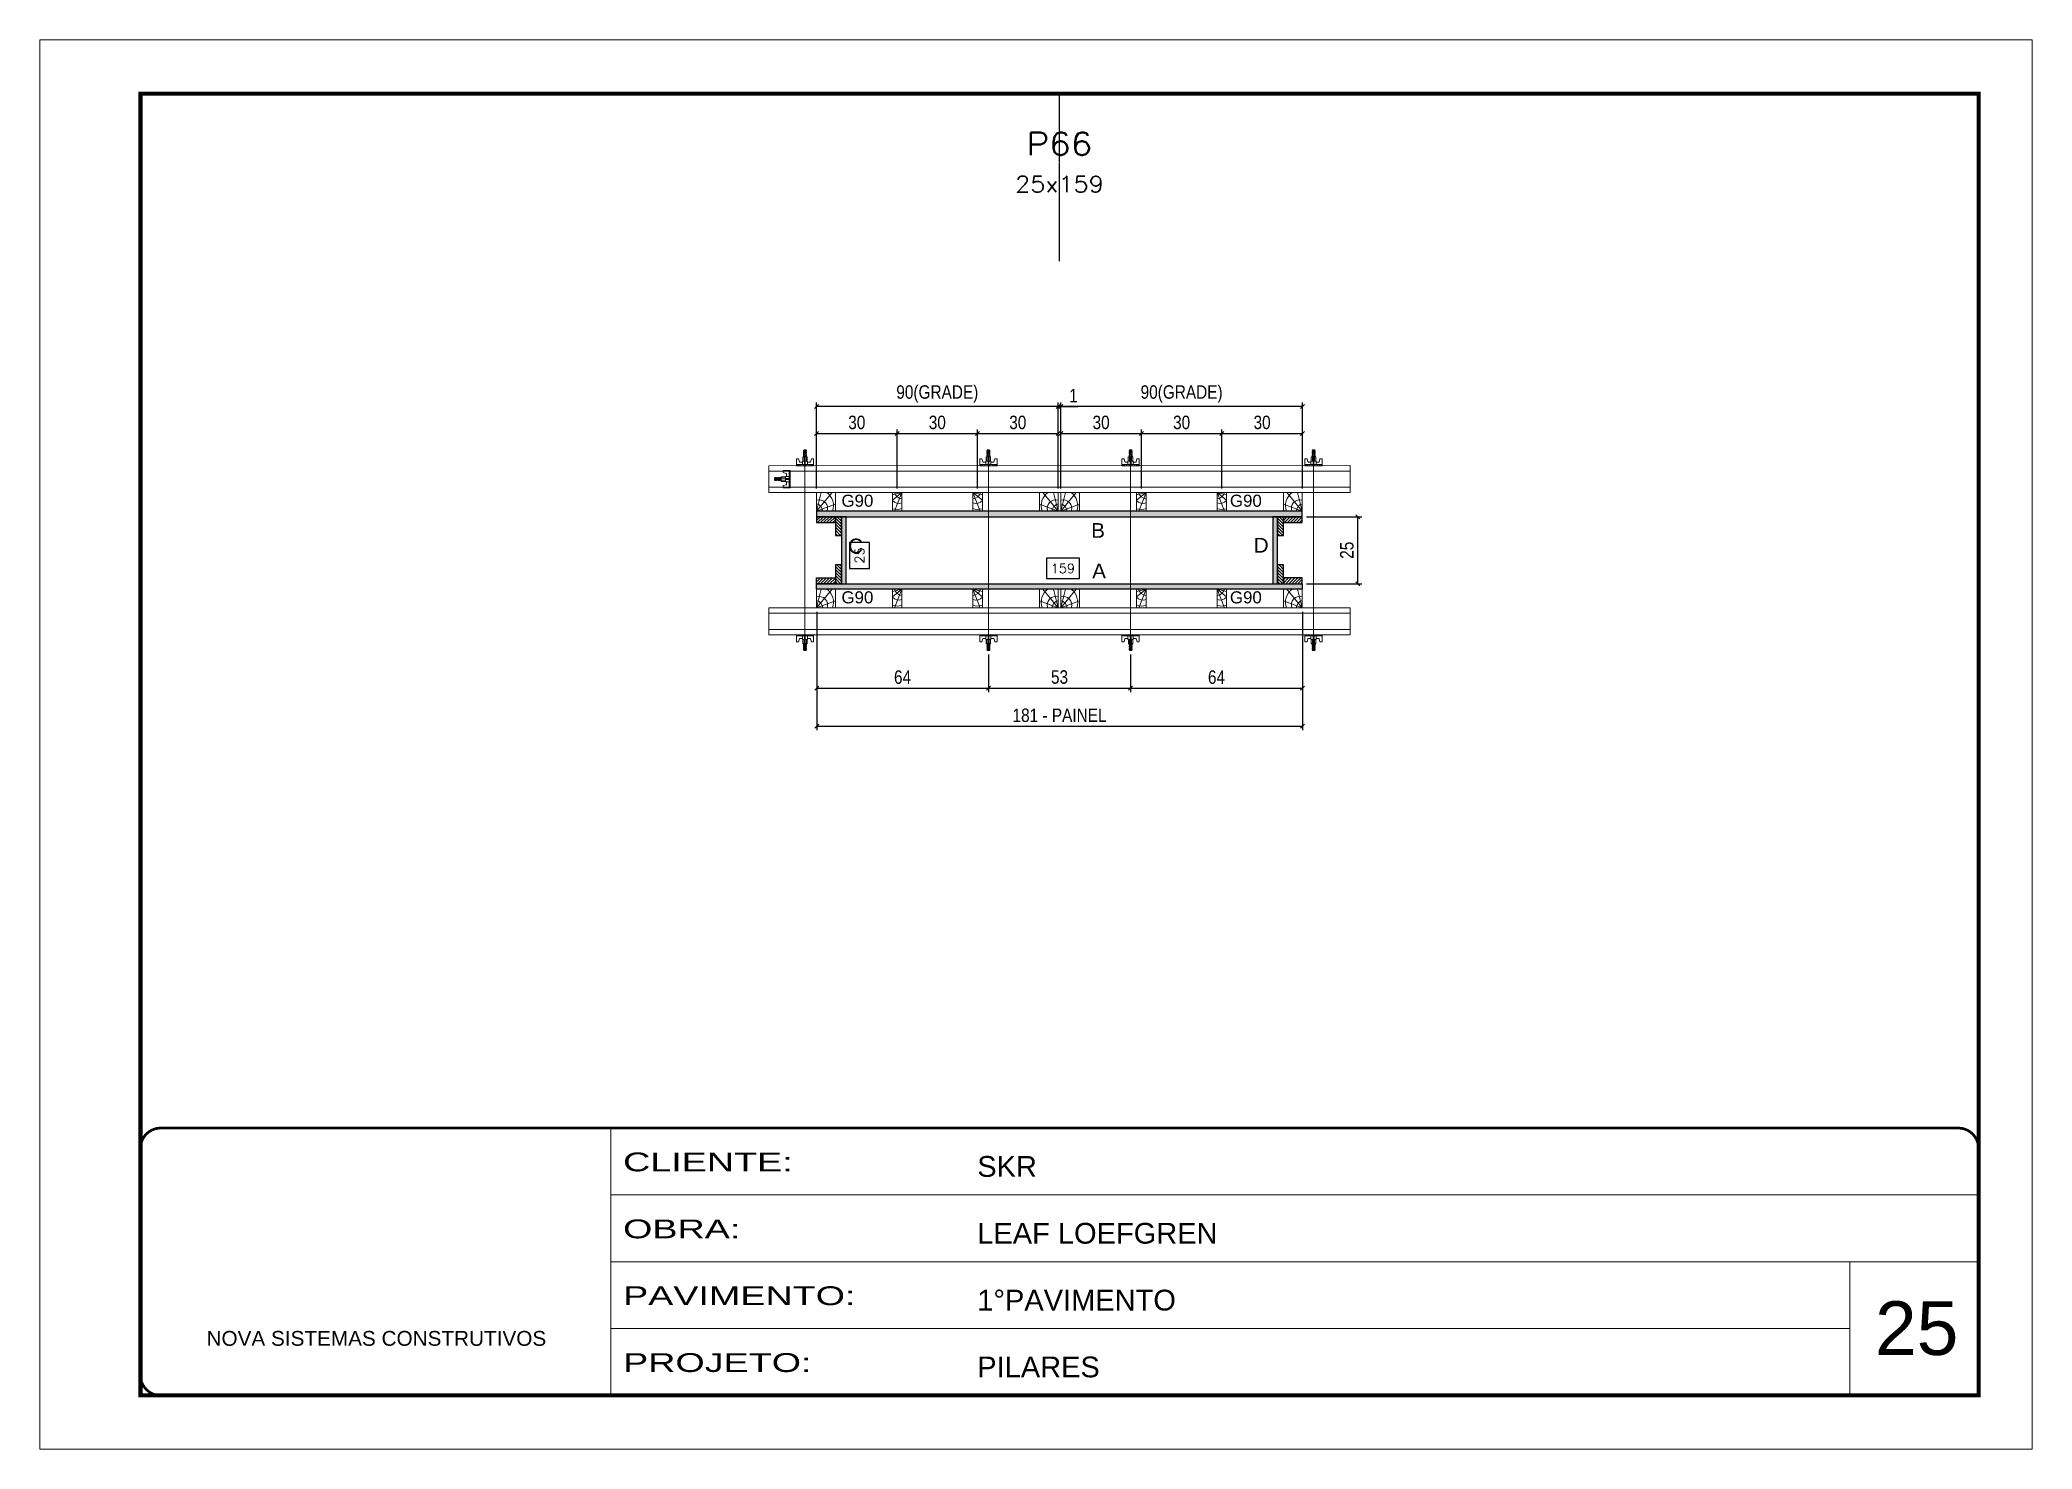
# Model space of a CAD drawing. Extents: x 14400 to 27878, y -21631 to 6985.
# Drawn here: x 14413 to 15898, y -957 to 93 of the extents above; entities that cross this region are included whole.
import ezdxf
from ezdxf.enums import TextEntityAlignment as Align

# ---------------------------------------------------------------- set-up
doc = ezdxf.new("R2010")
doc.units = 0
for name, pattern in [('CONTINUO', [0]), ('DASHED', [0.75, 0.5, -0.25]), ('HIDDEN', [0.375, 0.25, -0.125])]:
    doc.linetypes.add(name, pattern=pattern)
for name, color, linetype, lineweight in [('CARIMBO', 255, 'Continuous', 9), ('Folhas', 255, 'Continuous', 9), ('Hachura', 251, 'Continuous', 9), ('Madeira', 126, 'Continuous', 18), ('Perfil Metálico', 224, 'Continuous', 18), ('SARRAFO DE PRESSAO', 251, 'DASHED', 9), ('Texto Seção', 7, 'Continuous', 15)]:
    doc.layers.add(name, color=color, linetype=linetype, lineweight=lineweight)
for name, color, linetype in [('CHAPA', 1, 'Continuous'), ('COTA', 241, 'Continuous'), ('MEIO_PONT', 93, 'Continuous'), ('SARRAFO', 251, 'Continuous'), ('Texto de Titulo', 7, 'Continuous'), ('Texto Qtd Sarr', 242, 'Continuous'), ('TEXTO_GERAL', 7, 'Continuous')]:
    doc.layers.add(name, color=color, linetype=linetype)
doc.styles.add('ARIAL', font='arial.ttf')
doc.styles.add('COTA TECNICA 2X', font='techl___.ttf', dxfattribs={"height": 10})
doc.styles.add('ROMANS', font='romans.shx')
doc.styles.add('SANSSERIF', font='sas_____.pfb')
doc.styles.add('Tecnologia', font='')
doc.styles.get('Tecnologia').set_extended_font_data('Forgotten Futurist')
doc.dimstyles.new('SECAO PILAR', dxfattribs={"dimtxt": 10, "dimasz": 3, "dimexe": 3, "dimexo": 3, "dimgap": 3, "dimtad": 1, "dimdec": 1, "dimlfac": 0.5, "dimzin": 12, "dimdsep": 46, "dimtxsty": 'COTA TECNICA 2X', "dimblk1": 'OBLIQUE', "dimblk2": 'OBLIQUE', "dimsah": 1, "dimcen": 0.9, "dimclrd": 256, "dimclre": 256, "dimclrt": 256, "dimadec": 1, "dimazin": 3, "dimtfac": 1, "dimtdec": 1, "dimtmove": 0, "dimatfit": 3, "dimfxl": 1, "dimtolj": 1, "dimtzin": 12, "dimarcsym": 0})
doc.dimstyles.new('SECÇÃO 2', dxfattribs={"dimtxt": 7, "dimasz": 6, "dimexe": 0.18, "dimexo": 2, "dimgap": -4, "dimtad": 3, "dimdec": 1, "dimlfac": 0.5, "dimzin": 12, "dimdsep": 46, "dimtxsty": 'ROMANS', "dimblk": 'ARCHTICK', "dimcen": 0.09, "dimse1": 1, "dimse2": 1, "dimsd1": 1, "dimsd2": 1, "dimclrd": 180, "dimclre": 5, "dimclrt": 1, "dimadec": 0, "dimazin": 3, "dimtfac": 1, "dimtdec": 1, "dimtofl": 0, "dimtmove": 0, "dimatfit": 3, "dimldrblk": 'ARCHTICK', "dimfxl": 1, "dimtolj": 1, "dimtzin": 0, "dimarcsym": 0})

msp = doc.modelspace()

# ---------------------------------------------------------------- texts
at = {"layer": 'CARIMBO', "style": 'ARIAL'}
msp.add_text('25', height=40, dxfattribs=at).set_placement((15781.33, -886.58))
at = {"layer": 'TEXTO_GERAL', "color": 0, "linetype": 'Continuous', "style": 'SANSSERIF'}
for p in [(15010.97, -250.08), (15300.5, -250.08), (15010.97, -322.08), (15300.5, -322.08)]:
    msp.add_text('G90', height=9, dxfattribs=at).set_placement(p, align=Align.MIDDLE_LEFT)
at = {"layer": 'TEXTO_GERAL', "style": 'ARIAL'}
for s, p in [('B', (15202.23, -272.23)), ('C', (15021.48, -283.83)), ('D', (15323.83, -283.25)), ('A', (15202.98, -302.46))]:
    msp.add_text(s, height=11, dxfattribs=at).set_placement(p, align=Align.MIDDLE_CENTER)

# ---------------------------------------------------------------- blocks, each defined once
blk = doc.blocks.new('9999999999')
at = {"color": 30, "linetype": 'CONTINUO'}
for p, q in [((98564.6, 34230.2), (98564.6, 34429.4)), ((98564.6, 34379.6), (99584, 34379.6)), ((98564.6, 34329.8), (99488, 34329.8)), ((99584, 34329.8), (99488, 34329.8)), ((99488, 34329.8), (99488, 34230.2)), ((98564.6, 34280), (99488, 34280))]:
    blk.add_line(p, q, dxfattribs=at)
at = {"color": 30, "linetype": 'CONTINUO', "const_width": 2}
blk.add_lwpolyline([(99584, 34230.2), (99584, 34414.4, 0.414214), (99569, 34429.4), (98229, 34429.4, 0.414214), (98214, 34414.4), (98214, 34245.2, 0.414214), (98229, 34230.2), (99584, 34230.2)], format="xyb", dxfattribs=at)
at = {"layer": 'Folhas'}
blk.add_lwpolyline([(98139, 34190.2), (99624, 34190.2), (99624, 35240.2), (98139, 35240.2)], close=True, dxfattribs=at)
at = {"layer": 'Folhas', "color": 30, "const_width": 3}
blk.add_lwpolyline([(98214, 34230.2), (99584, 34230.2), (99584, 35200.2), (98214, 35200.2)], close=True, dxfattribs=at)
at = {"color": 7, "linetype": 'Continuous', "ltscale": 5, "style": 'ARIAL'}
for s, height, p in [('SKR', 15.48, (98837.7, 34393.1)), ('LEAF LOEFGREN', 15.483, (98837.7, 34343.3)), ('1°PAVIMENTO', 15.483, (98837.7, 34293.5)), ('NOVA SISTEMAS CONSTRUTIVOS', 11.059, (98263.2, 34267.2)), ('PILARES', 15.48, (98837.7, 34243.7))]:
    blk.add_text(s, height=height, dxfattribs=at).set_placement(p)
at = {"layer": 'Folhas', "color": 7, "style": 'Tecnologia', "width": 1.5}
for s, p in [('CLIENTE:', (98573.7, 34397.2)), ('OBRA:', (98573.7, 34347.3)), ('PAVIMENTO:', (98573.7, 34297.5)), ('PROJETO:', (98573.7, 34247.7))]:
    blk.add_text(s, height=14, dxfattribs=at).set_placement(p)
blk = doc.blocks.new('*D990')
at = {"layer": 'COTA', "color": 180, "lineweight": -2, "transparency": 16777216}
for p, q in [((15031.9, -281.2), (15016.9, -281.2)), ((15016.9, -281.2), (15016.9, -300.6)), ((15031.9, -300.6), (15031.9, -281.2)), ((15016.9, -300.6), (15031.9, -300.6))]:
    blk.add_line(p, q, dxfattribs=at)
at = {"layer": 'Defpoints', "color": 0, "transparency": 16777216}
for p in [(15031.8, -262), (15031.8, -312), (15035.9, -312)]:
    blk.add_point(p, dxfattribs=at)
at = {"layer": 'COTA', "color": 1, "transparency": 16777216, "insert": (15024.4, -290.9), "char_height": 7, "attachment_point": 5, "rotation": 90, "style": 'ROMANS'}
blk.add_mtext('\\A1;25', dxfattribs=at)
blk = doc.blocks.new('_ArchTick')
at = {"color": 0, "linetype": 'ByBlock', "const_width": 0.15}
blk.add_lwpolyline([(-0.5, -0.5), (0.5, 0.5)], dxfattribs=at)
blk = doc.blocks.new('*D991')
at = {"layer": 'COTA', "color": 180, "lineweight": -2, "transparency": 16777216}
for p, q in [((15188.4, -293), (15163.7, -293)), ((15163.7, -293), (15163.7, -308)), ((15188.4, -308), (15188.4, -293)), ((15163.7, -308), (15188.4, -308))]:
    blk.add_line(p, q, dxfattribs=at)
at = {"layer": 'Defpoints', "color": 0, "transparency": 16777216}
for p in [(15014.5, -312), (15332.5, -312), (15332.5, -312)]:
    blk.add_point(p, dxfattribs=at)
at = {"layer": 'COTA', "color": 1, "transparency": 16777216, "insert": (15176, -300.5), "char_height": 7, "attachment_point": 5, "style": 'ROMANS'}
blk.add_mtext('\\A1;159', dxfattribs=at)
blk = doc.blocks.new('_Oblique')
at = {"color": 0, "linetype": 'ByBlock', "lineweight": -2}
blk.add_line((-0.5, -0.5), (0.5, 0.5), dxfattribs=at)
blk = doc.blocks.new('*D992')
at = {"layer": 'COTA', "lineweight": -2, "transparency": 16777216}
for p, q in [((14992.5, -333), (14992.5, -421.1)), ((15354.5, -332.9), (15354.5, -421.1)), ((14992.5, -418.1), (15354.5, -418.1))]:
    blk.add_line(p, q, dxfattribs=at)
at = {"layer": 'Defpoints', "color": 0, "transparency": 16777216}
for p in [(14992.5, -330), (15354.5, -329.9), (15354.5, -418.1)]:
    blk.add_point(p, dxfattribs=at)
at = {"layer": 'COTA', "lineweight": -2, "transparency": 16777216, "xscale": 3, "yscale": 3, "zscale": 3, "rotation": 180}
blk.add_blockref('_Oblique', (14992.5, -418.1), dxfattribs=at)
at = {"layer": 'COTA', "lineweight": -2, "transparency": 16777216, "xscale": 3, "yscale": 3, "zscale": 3}
blk.add_blockref('_Oblique', (15354.5, -418.1), dxfattribs=at)
at = {"layer": 'COTA', "transparency": 16777216, "insert": (15173.5, -410), "char_height": 10, "attachment_point": 5, "style": 'COTA TECNICA 2X'}
blk.add_mtext('\\A1;181 - PAINEL', dxfattribs=at)
blk = doc.blocks.new('*D993')
at = {"layer": 'COTA', "lineweight": -2, "transparency": 16777216}
for p, q in [((14992.5, -333), (14992.5, -392.7)), ((15120.5, -364.7), (15120.5, -392.7)), ((14992.5, -389.7), (15120.5, -389.7))]:
    blk.add_line(p, q, dxfattribs=at)
at = {"layer": 'Defpoints', "color": 0, "transparency": 16777216}
for p in [(14992.5, -330), (15120.5, -361.7), (15120.5, -389.7)]:
    blk.add_point(p, dxfattribs=at)
at = {"layer": 'COTA', "lineweight": -2, "transparency": 16777216, "xscale": 3, "yscale": 3, "zscale": 3, "rotation": 180}
blk.add_blockref('_Oblique', (14992.5, -389.7), dxfattribs=at)
at = {"layer": 'COTA', "lineweight": -2, "transparency": 16777216, "xscale": 3, "yscale": 3, "zscale": 3}
blk.add_blockref('_Oblique', (15120.5, -389.7), dxfattribs=at)
at = {"layer": 'COTA', "transparency": 16777216, "insert": (15056.5, -381.6), "char_height": 10, "attachment_point": 5, "style": 'COTA TECNICA 2X'}
blk.add_mtext('\\A1;64', dxfattribs=at)
blk = doc.blocks.new('*D994')
at = {"layer": 'COTA', "lineweight": -2, "transparency": 16777216}
for p, q in [((15354.5, -333), (15354.5, -392.7)), ((15226.5, -364.7), (15226.5, -392.7)), ((15226.5, -389.7), (15354.5, -389.7))]:
    blk.add_line(p, q, dxfattribs=at)
at = {"layer": 'Defpoints', "color": 0, "transparency": 16777216}
for p in [(15354.5, -330), (15226.5, -361.7), (15354.5, -389.7)]:
    blk.add_point(p, dxfattribs=at)
at = {"layer": 'COTA', "lineweight": -2, "transparency": 16777216, "xscale": 3, "yscale": 3, "zscale": 3, "rotation": 180}
blk.add_blockref('_Oblique', (15226.5, -389.7), dxfattribs=at)
at = {"layer": 'COTA', "lineweight": -2, "transparency": 16777216, "xscale": 3, "yscale": 3, "zscale": 3}
blk.add_blockref('_Oblique', (15354.5, -389.7), dxfattribs=at)
at = {"layer": 'COTA', "transparency": 16777216, "insert": (15290.5, -381.6), "char_height": 10, "attachment_point": 5, "style": 'COTA TECNICA 2X'}
blk.add_mtext('\\A1;64', dxfattribs=at)
blk = doc.blocks.new('C')
at = {"layer": 'Hachura', "color": 0}
for p, q in [((0, 3.22), (0, -3.22)), ((0.45, 3.22), (0, 3.22)), ((0.46, 3.16), (0, 3.16)), ((0.46, 3.05), (0, 3.05)), ((0.46, 2.88), (0, 2.88)), ((0, 2.75), (0, -1.16)), ((0.46, 2.65), (0, 2.65)), ((0.46, 2.23), (0, 2.23)), ((0.46, 1.51), (0, 1.51)), ((0.39, 0.49), (0.17, 0.49)), ((0.45, -3.23), (0.45, 3.22)), ((0.45, 3.22), (2.58, 3.22)), ((1.74, 0.97), (0.45, 0.97)), ((1.45, 0.1), (0.45, 0.1)), ((1.35, 1.94), (1.35, 0.96)), ((2.58, 2.39), (1.47, 2.09)), ((1.74, -0.97), (1.74, 0.97)), ((1.74, 0.97), (1.74, 0.84)), ((1.74, 0.97), (1.74, 0.84)), ((1.74, 0.84), (3.35, 0.84)), ((3.35, 0.45), (1.74, 0.45)), ((2.58, 3.22), (2.58, 2.39)), ((3.32, 0.84), (3.32, -0.84)), ((3.35, 0.84), (3.35, -0.84)), ((3.68, 0.45), (3.35, 0.45)), ((3.84, -0.52), (3.35, 0.45)), ((3.35, 0.06), (3.67, -0.57)), ((3.68, 0.45), (4.16, -0.52)), ((3.72, 0.5), (4.25, -0.57)), ((4.37, -0.55), (3.83, 0.53)), ((4.15, 0.45), (3.93, 0.45)), ((4.42, -0.52), (3.93, 0.45)), ((4.15, 0.45), (4.26, 0.45)), ((4.26, 0.45), (4.74, -0.52)), ((4.3, 0.5), (4.83, -0.57)), ((4.95, -0.55), (4.41, 0.53)), ((4.51, 0.45), (4.84, 0.45)), ((5, -0.52), (4.51, 0.45)), ((4.84, 0.45), (5.32, -0.52)), ((4.88, 0.5), (5.41, -0.57)), ((5.53, -0.55), (4.99, 0.53)), ((5.58, -0.52), (5.09, 0.45)), ((5.42, 0.45), (5.09, 0.45)), ((5.58, -0.52), (5.09, 0.45)), ((5.42, 0.45), (5.74, -0.19)), ((5.46, 0.5), (5.74, -0.07)), ((5.74, 0.19), (5.57, 0.53)), ((5.74, 0.32), (5.68, 0.45)), ((5.68, 0.45), (5.74, 0.45)), ((5.74, 0.45), (5.9, 0.29)), ((5.74, 0.45), (5.74, -0.52)), ((5.9, -0.36), (5.9, 0.29)), ((0.45, 0), (0, 0)), ((0.46, -1.52), (0, -1.52)), ((0.46, -2.23), (0, -2.23)), ((0.46, -2.65), (0, -2.65)), ((0.46, -2.88), (0, -2.88)), ((0.46, -3.05), (0, -3.05)), ((0.46, -3.16), (0, -3.16)), ((0, -3.22), (2.57, -3.22)), ((0.08, -0.48), (0.29, -0.48)), ((0.29, -0.48), (0.4, -0.48)), ((0.45, 0), (0.45, -0.97)), ((0.45, -0.16), (1.45, -0.16)), ((0.45, -0.65), (0.45, -0.32)), ((0.45, -3.23), (0.45, -0.65)), ((0.45, -0.97), (1.74, -0.97)), ((1.35, -1.94), (1.35, -0.97)), ((2.58, -2.39), (1.47, -2.1)), ((3.35, -0.32), (1.74, -0.32)), ((3.35, -0.84), (1.74, -0.84)), ((2.58, -3.23), (2.58, -2.39)), ((3.35, -0.07), (3.58, -0.52)), ((3.35, -0.52), (3.58, -0.52)), ((3.84, -0.52), (4.16, -0.52)), ((4.42, -0.52), (4.74, -0.52)), ((4.63, -0.52), (4.74, -0.52)), ((5, -0.52), (5.32, -0.52)), ((5.58, -0.52), (5.74, -0.52)), ((5.74, -0.52), (5.9, -0.36)), ((5.74, -0.52), (5.74, -0.52))]:
    blk.add_line(p, q, dxfattribs=at)
for centre, radius, start, end in [((1.52, 1.94), 0.161, 104.74356, 180), ((1.44, -0.03), 0.129, 272.69497, 87.30503), ((3.81, 0.39), 0.143, 25.56881, 154.43119), ((4.39, 0.39), 0.143, 25.56881, 154.43119), ((4.97, 0.39), 0.143, 25.56881, 154.43119), ((5.55, 0.39), 0.143, 25.56881, 154.43119), ((0.17, -0.37), 0.174, 221.74404, 317.85924), ((1.52, -1.94), 0.161, 180, 255.25644), ((3.71, -0.4), 0.174, 222.14076, 318.25596), ((4.29, -0.4), 0.174, 222.14076, 318.25596), ((4.87, -0.4), 0.174, 222.14076, 318.25596), ((5.45, -0.4), 0.174, 222.14076, 318.25596), ((5.61, -0.4), 0.174, 317.85924, 318.25596)]:
    blk.add_arc(centre, radius, start, end, dxfattribs=at)
blk = doc.blocks.new('*D1011')
at = {"layer": 'COTA', "lineweight": -2, "transparency": 16777216}
for p, q in [((15120.5, -364.7), (15120.5, -392.7)), ((15226.5, -364.7), (15226.5, -392.7)), ((15120.5, -389.7), (15226.5, -389.7))]:
    blk.add_line(p, q, dxfattribs=at)
at = {"layer": 'Defpoints', "color": 0, "transparency": 16777216}
for p in [(15120.5, -361.7), (15226.5, -361.7), (15226.5, -389.7)]:
    blk.add_point(p, dxfattribs=at)
at = {"layer": 'COTA', "lineweight": -2, "transparency": 16777216, "xscale": 3, "yscale": 3, "zscale": 3, "rotation": 180}
blk.add_blockref('_Oblique', (15120.5, -389.7), dxfattribs=at)
at = {"layer": 'COTA', "lineweight": -2, "transparency": 16777216, "xscale": 3, "yscale": 3, "zscale": 3}
blk.add_blockref('_Oblique', (15226.5, -389.7), dxfattribs=at)
at = {"layer": 'COTA', "transparency": 16777216, "insert": (15173.5, -381.5), "char_height": 10, "attachment_point": 5, "style": 'COTA TECNICA 2X'}
blk.add_mtext('\\A1;53', dxfattribs=at)
blk = doc.blocks.new('*D995')
at = {"layer": 'COTA', "lineweight": -2, "transparency": 16777216}
for p, q in [((15174.5, -241), (15174.5, -197)), ((15174.5, -200), (15234.5, -200)), ((15234.5, -241), (15234.5, -197))]:
    blk.add_line(p, q, dxfattribs=at)
at = {"layer": 'Defpoints', "color": 0, "transparency": 16777216}
for p in [(15234.5, -200), (15174.5, -244), (15234.5, -244)]:
    blk.add_point(p, dxfattribs=at)
at = {"layer": 'COTA', "lineweight": -2, "transparency": 16777216, "xscale": 3, "yscale": 3, "zscale": 3, "rotation": 180}
blk.add_blockref('_Oblique', (15174.5, -200), dxfattribs=at)
at = {"layer": 'COTA', "lineweight": -2, "transparency": 16777216, "xscale": 3, "yscale": 3, "zscale": 3}
blk.add_blockref('_Oblique', (15234.5, -200), dxfattribs=at)
at = {"layer": 'COTA', "transparency": 16777216, "insert": (15204.5, -191.8), "char_height": 10, "attachment_point": 5, "style": 'COTA TECNICA 2X'}
blk.add_mtext('\\A1;30', dxfattribs=at)
blk = doc.blocks.new('*D996')
at = {"layer": 'COTA', "lineweight": -2, "transparency": 16777216}
for p, q in [((15234.5, -241), (15234.5, -197)), ((15234.5, -200), (15294.5, -200)), ((15294.5, -241), (15294.5, -197))]:
    blk.add_line(p, q, dxfattribs=at)
at = {"layer": 'Defpoints', "color": 0, "transparency": 16777216}
for p in [(15294.5, -200), (15234.5, -244), (15294.5, -244)]:
    blk.add_point(p, dxfattribs=at)
at = {"layer": 'COTA', "lineweight": -2, "transparency": 16777216, "xscale": 3, "yscale": 3, "zscale": 3, "rotation": 180}
blk.add_blockref('_Oblique', (15234.5, -200), dxfattribs=at)
at = {"layer": 'COTA', "lineweight": -2, "transparency": 16777216, "xscale": 3, "yscale": 3, "zscale": 3}
blk.add_blockref('_Oblique', (15294.5, -200), dxfattribs=at)
at = {"layer": 'COTA', "transparency": 16777216, "insert": (15264.5, -191.8), "char_height": 10, "attachment_point": 5, "style": 'COTA TECNICA 2X'}
blk.add_mtext('\\A1;30', dxfattribs=at)
blk = doc.blocks.new('*D997')
at = {"layer": 'COTA', "lineweight": -2, "transparency": 16777216}
for p, q in [((15294.5, -241), (15294.5, -197)), ((15294.5, -200), (15354.5, -200)), ((15354.5, -241), (15354.5, -197))]:
    blk.add_line(p, q, dxfattribs=at)
at = {"layer": 'Defpoints', "color": 0, "transparency": 16777216}
for p in [(15354.5, -200), (15294.5, -244), (15354.5, -244)]:
    blk.add_point(p, dxfattribs=at)
at = {"layer": 'COTA', "lineweight": -2, "transparency": 16777216, "xscale": 3, "yscale": 3, "zscale": 3, "rotation": 180}
blk.add_blockref('_Oblique', (15294.5, -200), dxfattribs=at)
at = {"layer": 'COTA', "lineweight": -2, "transparency": 16777216, "xscale": 3, "yscale": 3, "zscale": 3}
blk.add_blockref('_Oblique', (15354.5, -200), dxfattribs=at)
at = {"layer": 'COTA', "transparency": 16777216, "insert": (15324.5, -191.8), "char_height": 10, "attachment_point": 5, "style": 'COTA TECNICA 2X'}
blk.add_mtext('\\A1;30', dxfattribs=at)
blk = doc.blocks.new('*D998')
at = {"layer": 'COTA', "lineweight": -2, "transparency": 16777216}
for p, q in [((15174.5, -241), (15174.5, -176.9)), ((15354.5, -241), (15354.5, -176.9)), ((15354.5, -179.9), (15174.5, -179.9))]:
    blk.add_line(p, q, dxfattribs=at)
at = {"layer": 'Defpoints', "color": 0, "transparency": 16777216}
for p in [(15174.5, -179.9), (15174.5, -244), (15354.5, -244)]:
    blk.add_point(p, dxfattribs=at)
at = {"layer": 'COTA', "lineweight": -2, "transparency": 16777216, "xscale": 3, "yscale": 3, "zscale": 3, "rotation": 180}
blk.add_blockref('_Oblique', (15174.5, -179.9), dxfattribs=at)
at = {"layer": 'COTA', "lineweight": -2, "transparency": 16777216, "xscale": 3, "yscale": 3, "zscale": 3}
blk.add_blockref('_Oblique', (15354.5, -179.9), dxfattribs=at)
at = {"layer": 'COTA', "transparency": 16777216, "insert": (15264.5, -170.6), "char_height": 10, "attachment_point": 5, "style": 'COTA TECNICA 2X'}
blk.add_mtext('\\A1;90(GRADE)', dxfattribs=at)
blk = doc.blocks.new('*D1012')
at = {"layer": 'COTA', "lineweight": -2, "transparency": 16777216}
for p, q in [((15357.5, -262), (15398.8, -262)), ((15395.8, -312), (15395.8, -262)), ((15357.5, -312), (15398.8, -312))]:
    blk.add_line(p, q, dxfattribs=at)
at = {"layer": 'Defpoints', "color": 0, "transparency": 16777216}
for p in [(15354.5, -262), (15395.8, -262), (15354.5, -312)]:
    blk.add_point(p, dxfattribs=at)
at = {"layer": 'COTA', "lineweight": -2, "transparency": 16777216, "xscale": 3, "yscale": 3, "zscale": 3}
for p, rotation in [((15395.8, -262), 90), ((15395.8, -312), 270)]:
    blk.add_blockref('_Oblique', p, dxfattribs=dict(at, rotation=rotation))
at = {"layer": 'COTA', "transparency": 16777216, "insert": (15387.7, -287), "char_height": 10, "attachment_point": 5, "rotation": 90, "style": 'COTA TECNICA 2X'}
blk.add_mtext('\\A1;25', dxfattribs=at)
blk = doc.blocks.new('PONTALETE')
at = {"layer": 'Madeira'}
for q in [(2.71, 7), (7, 5.76), (7, 1.74)]:
    blk.add_line((0, 0), q, dxfattribs=at)
blk.add_lwpolyline([(0, 0), (7, 0), (7, 7), (0, 7)], close=True, dxfattribs=at)
for centre, radius, start, end in [((2.04, 0.06), 6.23, 37.28179, 109.09128), ((1.09, 0.9), 3.19, 343.60304, 109.98471), ((-0.21, -0.78), 3.09, 14.63219, 86.0383)]:
    blk.add_arc(centre, radius, start, end, dxfattribs=at)
blk = doc.blocks.new('MEIO PONTALETE')
at = {"layer": 'Madeira'}
for q in [(2.71, 7), (3.5, 2.88), (3.5, 0.87)]:
    blk.add_line((0, 0), q, dxfattribs=at)
blk.add_lwpolyline([(0, 0), (3.5, 0), (3.5, 7), (0, 7)], close=True, dxfattribs=at)
for centre, radius, start, end in [((2.04, 0.06), 6.23, 76.44987, 109.09128), ((1.09, 0.9), 3.19, 40.90626, 109.98471), ((-0.21, -0.78), 3.09, 14.63219, 86.0383)]:
    blk.add_arc(centre, radius, start, end, dxfattribs=at)
blk = doc.blocks.new('*D999')
at = {"layer": 'COTA', "lineweight": -2, "transparency": 16777216}
for p, q in [((14992.4, -241), (14992.4, -197)), ((14992.4, -200), (15052.4, -200)), ((15052.4, -241), (15052.4, -197))]:
    blk.add_line(p, q, dxfattribs=at)
at = {"layer": 'Defpoints', "color": 0, "transparency": 16777216}
for p in [(15052.4, -200), (14992.4, -244), (15052.4, -244)]:
    blk.add_point(p, dxfattribs=at)
at = {"layer": 'COTA', "lineweight": -2, "transparency": 16777216, "xscale": 3, "yscale": 3, "zscale": 3, "rotation": 180}
blk.add_blockref('_Oblique', (14992.4, -200), dxfattribs=at)
at = {"layer": 'COTA', "lineweight": -2, "transparency": 16777216, "xscale": 3, "yscale": 3, "zscale": 3}
blk.add_blockref('_Oblique', (15052.4, -200), dxfattribs=at)
at = {"layer": 'COTA', "transparency": 16777216, "insert": (15022.4, -191.8), "char_height": 10, "attachment_point": 5, "style": 'COTA TECNICA 2X'}
blk.add_mtext('\\A1;30', dxfattribs=at)
blk = doc.blocks.new('*D1000')
at = {"layer": 'COTA', "lineweight": -2, "transparency": 16777216}
for p, q in [((15052.4, -241), (15052.4, -197)), ((15052.4, -200), (15112.4, -200)), ((15112.4, -241), (15112.4, -197))]:
    blk.add_line(p, q, dxfattribs=at)
at = {"layer": 'Defpoints', "color": 0, "transparency": 16777216}
for p in [(15112.4, -200), (15052.4, -244), (15112.4, -244)]:
    blk.add_point(p, dxfattribs=at)
at = {"layer": 'COTA', "lineweight": -2, "transparency": 16777216, "xscale": 3, "yscale": 3, "zscale": 3, "rotation": 180}
blk.add_blockref('_Oblique', (15052.4, -200), dxfattribs=at)
at = {"layer": 'COTA', "lineweight": -2, "transparency": 16777216, "xscale": 3, "yscale": 3, "zscale": 3}
blk.add_blockref('_Oblique', (15112.4, -200), dxfattribs=at)
at = {"layer": 'COTA', "transparency": 16777216, "insert": (15082.4, -191.8), "char_height": 10, "attachment_point": 5, "style": 'COTA TECNICA 2X'}
blk.add_mtext('\\A1;30', dxfattribs=at)
blk = doc.blocks.new('*D974')
at = {"layer": 'COTA', "lineweight": -2, "transparency": 16777216}
for p, q in [((15112.4, -241), (15112.4, -197)), ((15112.4, -200), (15172.4, -200)), ((15172.4, -241), (15172.4, -197))]:
    blk.add_line(p, q, dxfattribs=at)
at = {"layer": 'Defpoints', "color": 0, "transparency": 16777216}
for p in [(15172.4, -200), (15112.4, -244), (15172.4, -244)]:
    blk.add_point(p, dxfattribs=at)
at = {"layer": 'COTA', "lineweight": -2, "transparency": 16777216, "xscale": 3, "yscale": 3, "zscale": 3, "rotation": 180}
blk.add_blockref('_Oblique', (15112.4, -200), dxfattribs=at)
at = {"layer": 'COTA', "lineweight": -2, "transparency": 16777216, "xscale": 3, "yscale": 3, "zscale": 3}
blk.add_blockref('_Oblique', (15172.4, -200), dxfattribs=at)
at = {"layer": 'COTA', "transparency": 16777216, "insert": (15142.4, -191.8), "char_height": 10, "attachment_point": 5, "style": 'COTA TECNICA 2X'}
blk.add_mtext('\\A1;30', dxfattribs=at)
blk = doc.blocks.new('*D975')
at = {"layer": 'COTA', "lineweight": -2, "transparency": 16777216}
for p, q in [((14992.4, -241), (14992.4, -176.9)), ((15172.4, -241), (15172.4, -176.9)), ((15172.4, -179.9), (14992.4, -179.9))]:
    blk.add_line(p, q, dxfattribs=at)
at = {"layer": 'Defpoints', "color": 0, "transparency": 16777216}
for p in [(14992.4, -179.9), (14992.4, -244), (15172.4, -244)]:
    blk.add_point(p, dxfattribs=at)
at = {"layer": 'COTA', "lineweight": -2, "transparency": 16777216, "xscale": 3, "yscale": 3, "zscale": 3, "rotation": 180}
blk.add_blockref('_Oblique', (14992.4, -179.9), dxfattribs=at)
at = {"layer": 'COTA', "lineweight": -2, "transparency": 16777216, "xscale": 3, "yscale": 3, "zscale": 3}
blk.add_blockref('_Oblique', (15172.4, -179.9), dxfattribs=at)
at = {"layer": 'COTA', "transparency": 16777216, "insert": (15082.4, -170.6), "char_height": 10, "attachment_point": 5, "style": 'COTA TECNICA 2X'}
blk.add_mtext('\\A1;90(GRADE)', dxfattribs=at)
blk = doc.blocks.new('*D1001')
at = {"layer": 'COTA', "lineweight": -2, "transparency": 16777216}
for p, q in [((15172.5, -241), (15172.5, -176.9)), ((15174.5, -241), (15174.5, -176.9)), ((15172.5, -179.9), (15169.5, -179.9)), ((15172.5, -179.9), (15174.5, -179.9)), ((15174.5, -179.9), (15187.1, -179.9))]:
    blk.add_line(p, q, dxfattribs=at)
at = {"layer": 'Defpoints', "color": 0, "transparency": 16777216}
for p in [(15174.5, -179.9), (15172.5, -244), (15174.5, -244)]:
    blk.add_point(p, dxfattribs=at)
at = {"layer": 'COTA', "lineweight": -2, "transparency": 16777216, "xscale": 3, "yscale": 3, "zscale": 3}
blk.add_blockref('_Oblique', (15172.5, -179.9), dxfattribs=at)
at = {"layer": 'COTA', "lineweight": -2, "transparency": 16777216, "xscale": 3, "yscale": 3, "zscale": 3, "rotation": 180}
blk.add_blockref('_Oblique', (15174.5, -179.9), dxfattribs=at)
at = {"layer": 'COTA', "transparency": 16777216, "insert": (15183.8, -171.8), "char_height": 10, "attachment_point": 5, "style": 'COTA TECNICA 2X'}
blk.add_mtext('\\A1;1', dxfattribs=at)
blk = doc.blocks.new('titulo1')
at = {"layer": 'Defpoints', "color": 252, "linetype": 'HIDDEN', "ltscale": 2}
blk.add_line((0, 0), (0, 125), dxfattribs=at)
at = {"layer": 'Defpoints', "style": 'ROMANS', "oblique": 15}
blk.add_attdef('FOLHA', text='', height=10, dxfattribs=at).set_placement((0, 15.6), align=Align.MIDDLE_CENTER)
at = {"layer": 'Texto Qtd Sarr', "color": 3, "style": 'ROMANS', "oblique": 15}
for tag, height, p in [('TITULO', 17, (0, 71.4)), ('SEÇÃO', 12, (0, 41.5))]:
    blk.add_attdef(tag, text='', height=height, dxfattribs=at).set_placement(p, align=Align.MIDDLE_CENTER)

# ---------------------------------------------------------------- dimensions: what is measured, and where the dimension line sits
at = {"layer": 'COTA'}
for base, p1, p2, text, picture, middle in [((14992.45, -179.85), (15172.44, -243.98), (14992.45, -243.98), '<>(GRADE)', '*D975', (15082.44, -170.63)), ((15174.47, -179.85), (15354.46, -243.98), (15174.47, -243.98), '<>(GRADE)', '*D998', (15264.47, -170.63)), ((15354.47, -418.14), (14992.47, -329.97), (15354.47, -329.93), '<> - PAINEL', '*D992', (15173.47, -410.04))]:
    dim = msp.add_linear_dim(base=base, p1=p1, p2=p2, text=text, dimstyle='SECAO PILAR', dxfattribs=at)
    dim.commit()
    dim.dimension.update_dxf_attribs({"geometry": picture, "text_midpoint": middle})
for base, p1, p2, picture, middle in [((15174.47, -179.85), (15172.47, -244), (15174.47, -244), '*D1001', (15183.76, -171.79)), ((15052.45, -200.05), (14992.45, -243.98), (15052.45, -243.98), '*D999', (15022.45, -191.83)), ((15112.45, -200.05), (15052.45, -243.98), (15112.45, -243.98), '*D1000', (15082.45, -191.83)), ((15172.45, -200.05), (15112.45, -243.98), (15172.45, -243.98), '*D974', (15142.45, -191.83)), ((15234.47, -200.05), (15174.47, -243.98), (15234.47, -243.98), '*D995', (15204.47, -191.83)), ((15294.47, -200.05), (15234.47, -243.98), (15294.47, -243.98), '*D996', (15264.47, -191.83)), ((15354.47, -200.05), (15294.47, -243.98), (15354.47, -243.98), '*D997', (15324.47, -191.83)), ((15120.54, -389.71), (14992.47, -329.98), (15120.54, -361.75), '*D993', (15056.5, -381.61)), ((15354.47, -389.71), (15226.54, -361.75), (15354.47, -329.98), '*D994', (15290.5, -381.61)), ((15226.54, -389.71), (15120.54, -361.75), (15226.54, -361.75), '*D1011', (15173.54, -381.49))]:
    dim = msp.add_linear_dim(base=base, p1=p1, p2=p2, dimstyle='SECAO PILAR', dxfattribs=at)
    dim.commit()
    dim.dimension.update_dxf_attribs({"geometry": picture, "text_midpoint": middle})
dim = msp.add_linear_dim(base=(15035.88, -311.98), p1=(15031.79, -261.98), p2=(15031.79, -311.98), angle=270, dimstyle='SECÇÃO 2', dxfattribs=at)
dim.commit()
dim.dimension.update_dxf_attribs({"geometry": '*D990', "text_midpoint": (15035.88, -290.9), "dimtype": 160})
dim = msp.add_linear_dim(base=(15395.77, -261.98), p1=(15354.47, -311.98), p2=(15354.47, -261.98), angle=90, dimstyle='SECAO PILAR', dxfattribs=at)
dim.commit()
dim.dimension.update_dxf_attribs({"geometry": '*D1012', "text_midpoint": (15387.66, -286.98)})
dim = msp.add_linear_dim(base=(15332.47, -311.98), p1=(15014.47, -311.98), p2=(15332.47, -311.98), dimstyle='SECÇÃO 2', dxfattribs=at)
dim.commit()
dim.dimension.update_dxf_attribs({"geometry": '*D991', "text_midpoint": (15176.02, -311.98), "dimtype": 160})

# ---------------------------------------------------------------- hatches: boundary and pattern name
at = {"layer": 'Hachura'}
h = msp.add_hatch(color=256, dxfattribs=at)
h.dxf.hatch_style = 1
h.paths.add_polyline_path([(15354.47, -261.98), (15354.47, -257.98), (14992.47, -257.98), (14992.47, -261.98)])
h = msp.add_hatch(dxfattribs=at)
h.set_pattern_fill('ANSI31', color=256, scale=0.5, angle=180, style=0)
h.set_pattern_definition([(225, (5868.5154, -23191.3835), (1.12253202, -1.12253202), [])])
h.paths.add_polyline_path([(15006.47, -261.98), (15006.47, -266.38), (14992.47, -266.38), (14992.47, -261.98)])
h = msp.add_hatch(dxfattribs=at)
h.set_pattern_fill('ANSI31', color=256, scale=0.5, angle=270, style=0)
h.set_pattern_definition([(315, (37902.2754, -9764.9272), (1.12253202, 1.12253202), [])])
h.paths.add_polyline_path([(15010.87, -275.98), (15006.47, -275.98), (15006.47, -261.98), (15010.87, -261.98)])
h = msp.add_hatch(color=256, dxfattribs=at)
h.dxf.hatch_style = 1
h.paths.add_polyline_path([(15010.87, -311.98), (15014.47, -311.98), (15014.47, -261.98), (15010.87, -261.98)])
h = msp.add_hatch(color=256, dxfattribs=at)
h.dxf.hatch_style = 1
h.paths.add_polyline_path([(15332.47, -311.98), (15336.07, -311.98), (15336.07, -261.98), (15332.47, -261.98)])
h = msp.add_hatch(dxfattribs=at)
h.set_pattern_fill('ANSI31', color=256, scale=0.5, angle=270, style=0)
h.set_pattern_definition([(315, (38231.8754, -9764.9272), (1.12253202, 1.12253202), [])])
h.paths.add_polyline_path([(15340.47, -275.98), (15336.07, -275.98), (15336.07, -261.98), (15340.47, -261.98)])
h = msp.add_hatch(dxfattribs=at)
h.set_pattern_fill('ANSI31', color=256, scale=0.5, angle=180, style=0)
h.set_pattern_definition([(225, (6216.5154, -23191.3835), (1.12253202, -1.12253202), [])])
h.paths.add_polyline_path([(15354.47, -261.98), (15354.47, -266.38), (15340.47, -266.38), (15340.47, -261.98)])
h = msp.add_hatch(dxfattribs=at)
h.set_pattern_fill('ANSI31', color=256, scale=0.5, angle=180, style=0)
h.set_pattern_definition([(225, (5868.5154, -23203.3835), (1.12253202, -1.12253202), [])])
h.paths.add_polyline_path([(15006.47, -311.98), (15006.47, -307.58), (14992.47, -307.58), (14992.47, -311.98)])
h = msp.add_hatch(dxfattribs=at)
h.set_pattern_fill('ANSI31', color=256, scale=0.5, angle=270, style=0)
h.set_pattern_definition([(315, (37902.2754, -9800.9272), (1.12253202, 1.12253202), [])])
h.paths.add_polyline_path([(15010.87, -311.98), (15006.47, -311.98), (15006.47, -297.98), (15010.87, -297.98)])
h = msp.add_hatch(dxfattribs=at)
h.set_pattern_fill('ANSI31', color=256, scale=0.5, angle=270, style=0)
h.set_pattern_definition([(315, (38231.8754, -9800.9272), (1.12253202, 1.12253202), [])])
h.paths.add_polyline_path([(15340.47, -311.98), (15336.07, -311.98), (15336.07, -297.98), (15340.47, -297.98)])
h = msp.add_hatch(dxfattribs=at)
h.set_pattern_fill('ANSI31', color=256, scale=0.5, angle=180, style=0)
h.set_pattern_definition([(225, (5851.5154, -23203.3835), (1.12253202, -1.12253202), [])])
h.paths.add_polyline_path([(15340.47, -311.98), (15340.47, -307.58), (15354.47, -307.58), (15354.47, -311.98)])
h = msp.add_hatch(color=256, dxfattribs=at)
h.dxf.hatch_style = 1
h.paths.add_polyline_path([(15354.47, -311.98), (15354.47, -315.98), (14992.47, -315.98), (14992.47, -311.98)])

# ---------------------------------------------------------------- linework, layer by layer
at = {"layer": 'CHAPA'}
for points in [[(15354.47, -261.98), (15354.47, -257.98), (14992.47, -257.98), (14992.47, -261.98)], [(15010.87, -311.98), (15014.47, -311.98), (15014.47, -261.98), (15010.87, -261.98)], [(15332.47, -311.98), (15336.07, -311.98), (15336.07, -261.98), (15332.47, -261.98)], [(15354.47, -311.98), (15354.47, -315.98), (14992.47, -315.98), (14992.47, -311.98)]]:
    msp.add_lwpolyline(points, close=True, dxfattribs=at)
at = {"layer": 'Hachura'}
for p, q in [((14983.78, -360.75), (14983.78, -217)), ((15120.47, -360.75), (15120.47, -217)), ((15226.47, -360.75), (15226.47, -217)), ((15362.86, -360.75), (15362.86, -217))]:
    msp.add_line(p, q, dxfattribs=at)
at = {"layer": 'Madeira'}
for points in [[(14992.47, -257.98), (14992.47, -243.98), (15172.47, -243.98), (15172.47, -257.98)], [(15174.47, -257.98), (15174.47, -243.98), (15354.47, -243.98), (15354.47, -257.98)], [(14992.47, -329.98), (14992.47, -315.98), (15172.47, -315.98), (15172.47, -329.98)], [(15174.47, -329.98), (15174.47, -315.98), (15354.47, -315.98), (15354.47, -329.98)]]:
    msp.add_lwpolyline(points, close=True, dxfattribs=at)
at = {"layer": 'Perfil Metálico'}
for p, q in [((15390.19, -228.04), (14956.75, -228.04)), ((15390.19, -240.04), (14956.75, -240.04)), ((15390.19, -333.98), (14956.75, -333.98)), ((15390.19, -345.98), (14956.75, -345.98))]:
    msp.add_line(p, q, dxfattribs=at)
for points in [[(15390.19, -243.97), (15390.19, -223.97), (14956.75, -224.04), (14956.75, -244.04)], [(14956.75, -329.98), (14956.75, -349.98), (15390.19, -349.92), (15390.19, -329.92)]]:
    msp.add_lwpolyline(points, close=True, dxfattribs=at)
at = {"layer": 'SARRAFO'}
for points in [[(14992.47, -266.38), (15006.47, -266.38), (15006.47, -261.98), (14992.47, -261.98)], [(14992.47, -266.38), (15006.47, -266.38), (15006.47, -261.98), (14992.47, -261.98)], [(15006.47, -261.98), (15006.47, -275.98), (15010.87, -275.98), (15010.87, -261.98)], [(15006.47, -261.98), (15006.47, -275.98), (15010.87, -275.98), (15010.87, -261.98)], [(15336.07, -261.98), (15336.07, -275.98), (15340.47, -275.98), (15340.47, -261.98)], [(15336.07, -261.98), (15336.07, -275.98), (15340.47, -275.98), (15340.47, -261.98)], [(15340.47, -266.38), (15354.47, -266.38), (15354.47, -261.98), (15340.47, -261.98)], [(15340.47, -266.38), (15354.47, -266.38), (15354.47, -261.98), (15340.47, -261.98)], [(14992.47, -307.58), (15006.47, -307.58), (15006.47, -311.98), (14992.47, -311.98)], [(14992.47, -307.58), (15006.47, -307.58), (15006.47, -311.98), (14992.47, -311.98)], [(15006.47, -297.98), (15006.47, -311.98), (15010.87, -311.98), (15010.87, -297.98)], [(15006.47, -297.98), (15006.47, -311.98), (15010.87, -311.98), (15010.87, -297.98)], [(15336.07, -297.98), (15336.07, -311.98), (15340.47, -311.98), (15340.47, -297.98)], [(15336.07, -297.98), (15336.07, -311.98), (15340.47, -311.98), (15340.47, -297.98)], [(15354.47, -307.58), (15340.47, -307.58), (15340.47, -311.98), (15354.47, -311.98)], [(15354.47, -307.58), (15340.47, -307.58), (15340.47, -311.98), (15354.47, -311.98)]]:
    msp.add_lwpolyline(points, close=True, dxfattribs=at)

# ---------------------------------------------------------------- block references
at = {"layer": 'Hachura', "linetype": 'Continuous', "yscale": 2, "zscale": 2}
for p, xscale, rotation in [((14983.79, -224), -2, 270), ((15120.46, -224), 2, 90.00000000000001), ((15226.46, -224), 2, 90.00000000000001), ((15362.85, -224), 2, 90.00000000000001), ((14972.78, -233.97), 2, 180), ((14983.78, -349.95), 2, 270), ((15120.47, -349.95), -2, 90), ((15226.47, -349.95), -2, 90), ((15362.86, -349.95), -2, 90)]:
    msp.add_blockref('C', p, dxfattribs=dict(at, xscale=xscale, rotation=rotation))
at = {"layer": 'MEIO_PONT'}
for name, p, xscale, yscale, zscale, rotation in [('PONTALETE', (14992.47, -257.98), -2, 2, 2, 270), ('MEIO PONTALETE', (15055.97, -243.98), 1.999999997962732, 1.999999997962732, 1.999999997962732, 180), ('MEIO PONTALETE', (15108.97, -243.98), -1.999999997962732, 1.999999997962732, 1.999999997962732, 180), ('PONTALETE', (15172.47, -257.98), 2, 2, 2, 89.99999999999997), ('PONTALETE', (15174.47, -257.98), -2, 2, 2, 270), ('MEIO PONTALETE', (15237.97, -243.98), 1.999999997962732, 1.999999997962732, 1.999999997962732, 180), ('MEIO PONTALETE', (15290.97, -243.98), -1.999999997962732, 1.999999997962732, 1.999999997962732, 180), ('PONTALETE', (15354.47, -257.98), 2, 2, 2, 89.99999999999997), ('PONTALETE', (14992.47, -329.98), -2, 2, 2, 270), ('MEIO PONTALETE', (15055.97, -315.98), 1.999999997962732, 1.999999997962732, 1.999999997962732, 180), ('MEIO PONTALETE', (15108.97, -315.98), -1.999999997962732, 1.999999997962732, 1.999999997962732, 180), ('PONTALETE', (15172.47, -329.98), 2, 2, 2, 89.99999999999997), ('PONTALETE', (15174.47, -329.98), -2, 2, 2, 270), ('MEIO PONTALETE', (15237.97, -315.98), 1.999999997962732, 1.999999997962732, 1.999999997962732, 180), ('MEIO PONTALETE', (15290.97, -315.98), -1.999999997962732, 1.999999997962732, 1.999999997962732, 180), ('PONTALETE', (15354.47, -329.98), 2, 2, 2, 89.99999999999997)]:
    msp.add_blockref(name, p, dxfattribs=dict(at, xscale=xscale, yscale=yscale, zscale=zscale, rotation=rotation))
at = {"layer": 'SARRAFO DE PRESSAO', "color": 6, "linetype": 'ByBlock'}
msp.add_blockref('9999999999', (-83725.51, -35146.93), dxfattribs=at)
at = {"layer": 'Texto Seção'}
ref = msp.add_blockref('titulo1', (15173.47, -71.72), dxfattribs=at)
ref.add_attrib('TITULO', 'P66', dxfattribs={"layer": 'Texto de Titulo', "color": 7, "height": 17, "style": 'ROMANS', "width": 1.1}).set_placement((15173.47, 15.78), align=Align.MIDDLE_CENTER)
ref.add_attrib('SEÇÃO', '25x159', dxfattribs={"layer": 'Texto de Titulo', "color": 7, "height": 12, "style": 'ROMANS', "width": 1.1}).set_placement((15173.47, -14.22), align=Align.MIDDLE_CENTER)

msp.set_redraw_order([(e.dxf.handle, doc.entitydb.next_handle()) for e in msp.query("TEXT MTEXT ATTDEF DIMENSION ARC_DIMENSION")])  # texts and dimensions are drawn at this point

doc.saveas('drawing.dxf')
